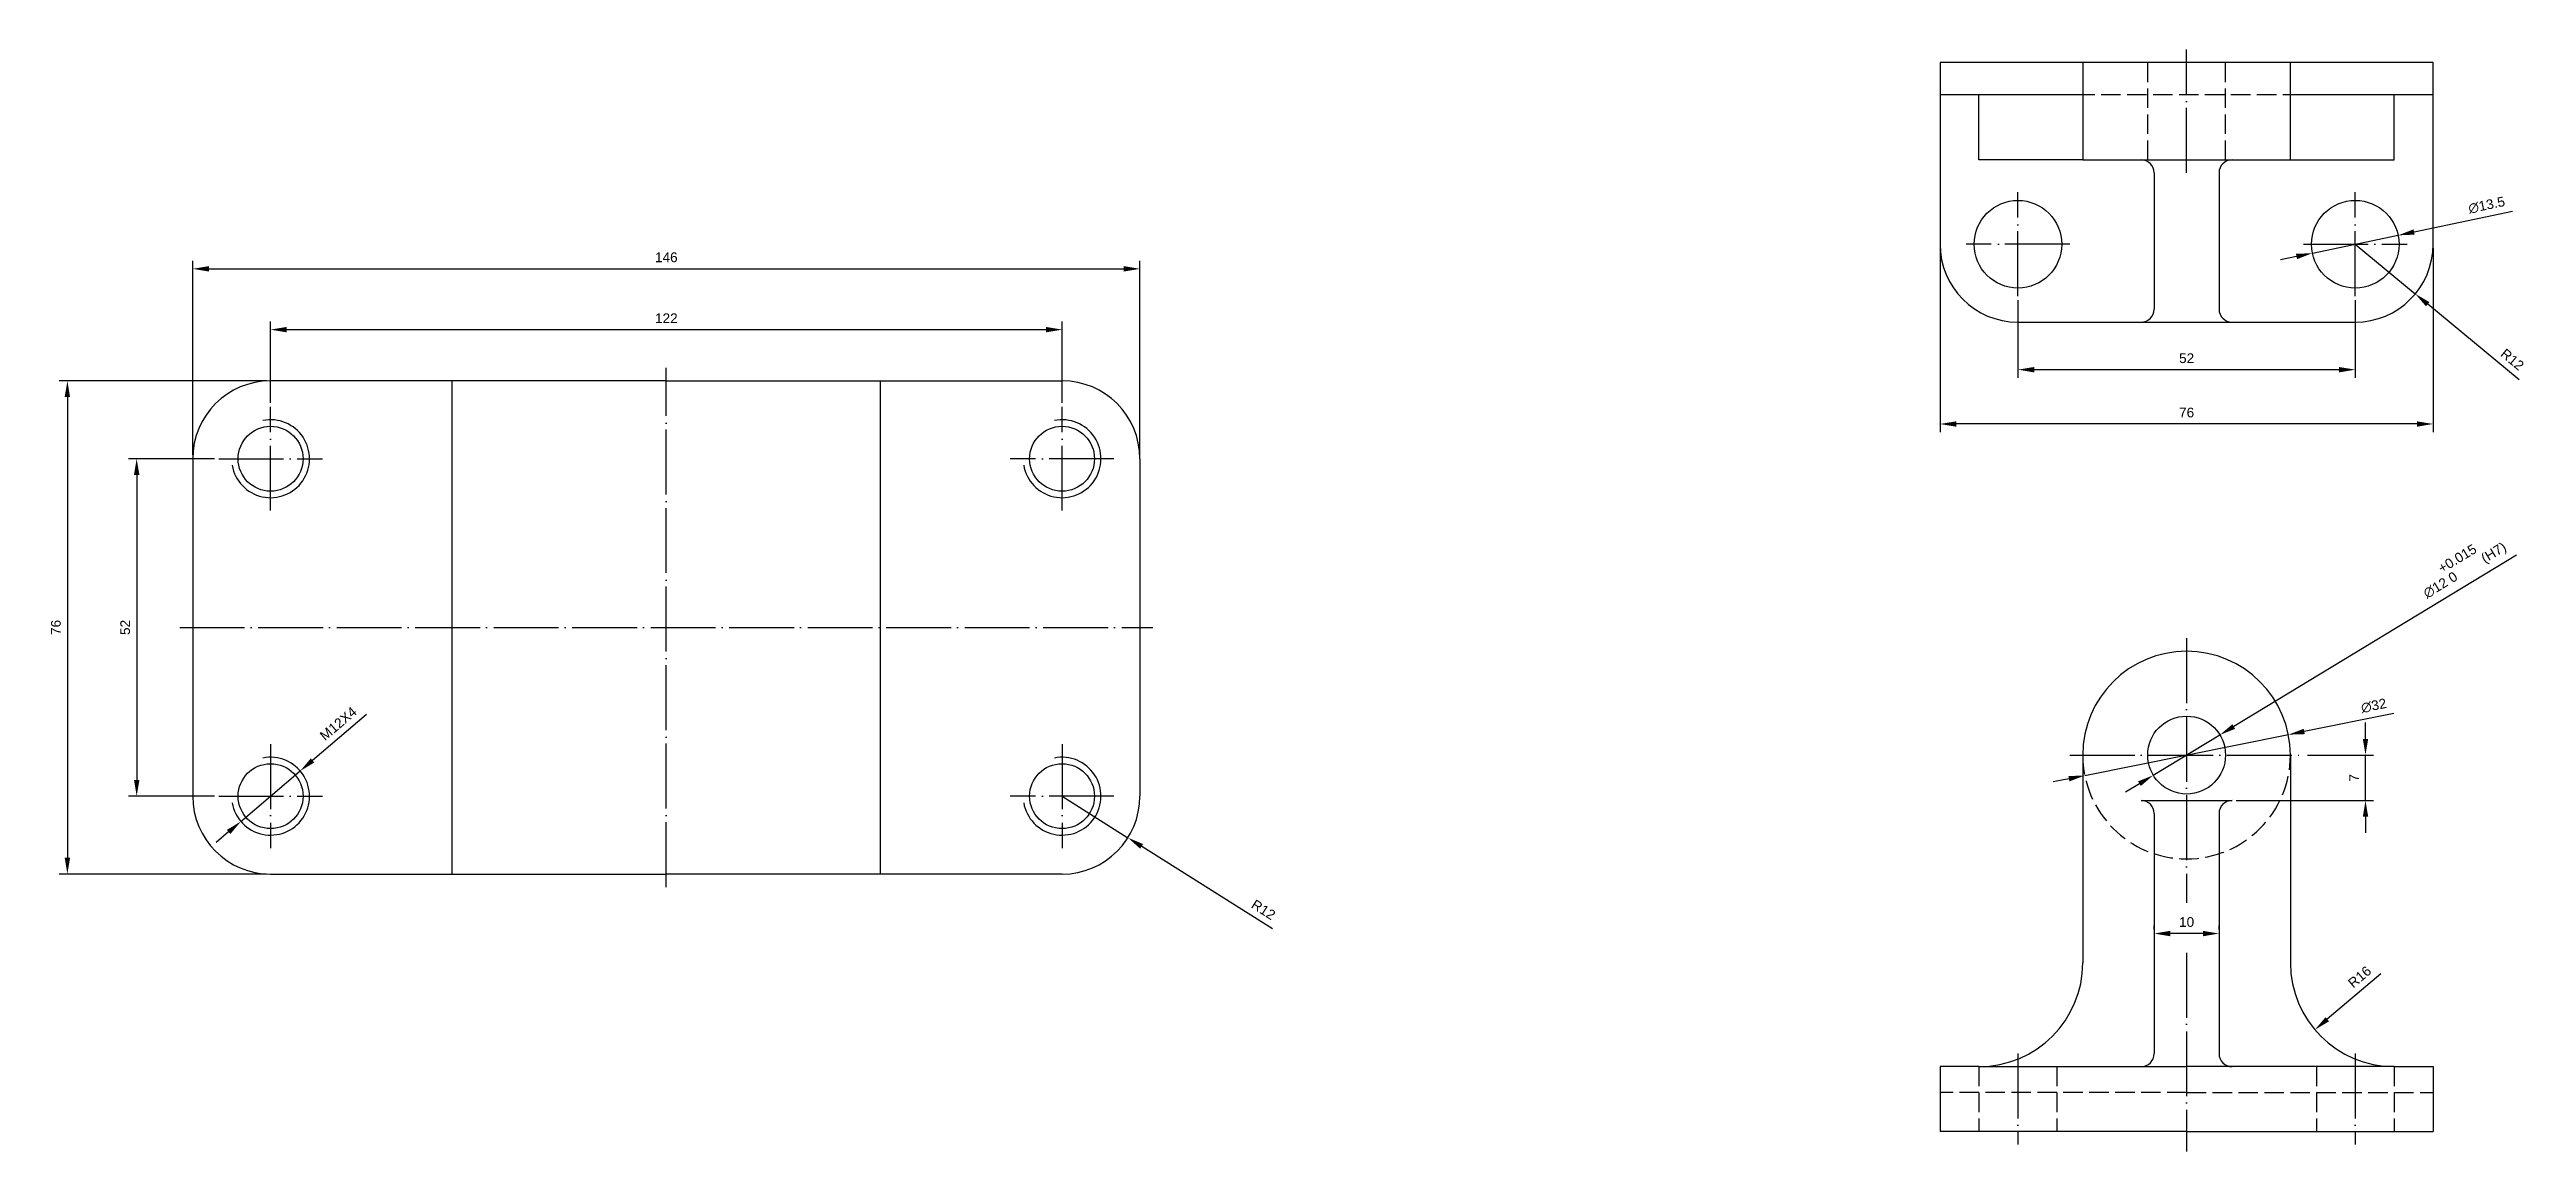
# Model space of a CAD drawing. Header units: millimetres. Extents: x -1183 to 2431, y -404 to 1213.
# Drawn here: x 1082.9 to 1464.7, y 1043 to 1212.8 of the extents above; entities that cross this region are included whole.
import ezdxf

# ---------------------------------------------------------------- set-up
doc = ezdxf.new("R2010")
doc.units = ezdxf.units.MM
doc.linetypes.add('c10', pattern=[12, 10, -1, 0, -1])
doc.linetypes.add('hit', pattern=[4, 3, -1])
for name, color, linetype in [('c10', 1, 'c10'), ('hid', 2, 'hit'), ('細實線', 4, 'Continuous')]:
    doc.layers.add(name, color=color, linetype=linetype)
doc.styles.add('可註解', font='arial.ttf')
doc.dimstyles.new('ISO-25', dxfattribs={"dimtxt": 1.5, "dimasz": 2.5, "dimexe": 1.25, "dimexo": 0.625, "dimgap": 1, "dimtad": 1, "dimdec": 3, "dimdsep": 46, "dimtxsty": '可註解', "dimcen": 2.5, "dimclrd": 3, "dimclre": 3, "dimclrt": 3, "dimadec": 1, "dimazin": 0, "dimtfac": 1, "dimtdec": 3, "dimtmove": 0, "dimatfit": 3, "dimfxl": 1, "dimtfill": 1, "dimtfillclr": 256, "dimarcsym": 0})

# ---------------------------------------------------------------- blocks, each defined once
blk = doc.blocks.new('*D2')
at = {"color": 3, "lineweight": -2, "transparency": 16777216}
for p, q in [((1407.35, 1077.16), (1407.35, 1077.79)), ((1417.35, 1077.16), (1417.35, 1077.79)), ((1414.85, 1076.54), (1409.85, 1076.54))]:
    blk.add_line(p, q, dxfattribs=at)
at = {"color": 3, "transparency": 16777216}
for points in [[(1409.85, 1076.96), (1409.85, 1076.12), (1407.35, 1076.54)], [(1414.85, 1076.96), (1414.85, 1076.12), (1417.35, 1076.54)]]:
    blk.add_solid(points, dxfattribs=at)
at = {"color": 3, "transparency": 16777216, "insert": (1412.35, 1078.31), "char_height": 1.5, "attachment_point": 5, "style": '可註解', "bg_fill": 3, "box_fill_scale": 1.1, "bg_fill_color": 256, "bg_fill_true_color": 13158600, "bg_fill_transparency": 0}
blk.add_mtext('10', dxfattribs=at)
blk = doc.blocks.new('*D3')
at = {"color": 3, "lineweight": -2, "transparency": 16777216}
for p, q in [((1463.2, 1134.86), (1419.61, 1108.45)), ((1407.21, 1100.93), (1417.48, 1107.15)), ((1405.08, 1099.63), (1402.94, 1098.34))]:
    blk.add_line(p, q, dxfattribs=at)
at = {"color": 3, "transparency": 16777216}
for points in [[(1419.4, 1108.8), (1419.83, 1108.09), (1417.48, 1107.15)], [(1404.86, 1099.99), (1405.29, 1099.28), (1407.21, 1100.93)]]:
    blk.add_solid(points, dxfattribs=at)
at = {"color": 3, "transparency": 16777216, "insert": (1454.78, 1133.27), "char_height": 1.5, "attachment_point": 5, "rotation": 31.2177, "style": '可註解', "bg_fill": 3, "box_fill_scale": 1.1, "bg_fill_color": 256, "bg_fill_true_color": 13158600, "bg_fill_transparency": 0}
blk.add_mtext('∅12\\S+0.015^  0;(H7)', dxfattribs=at)
blk = doc.blocks.new('*D4')
at = {"color": 3, "lineweight": -2, "transparency": 16777216}
for p, q in [((1439.92, 1106.54), (1439.92, 1109.04)), ((1430.97, 1104.04), (1441.17, 1104.04)), ((1439.92, 1097.04), (1439.92, 1104.04)), ((1419.97, 1097.04), (1441.17, 1097.04)), ((1439.92, 1094.54), (1439.92, 1092.04))]:
    blk.add_line(p, q, dxfattribs=at)
at = {"color": 3, "transparency": 16777216}
for points in [[(1439.51, 1106.54), (1440.34, 1106.54), (1439.92, 1104.04)], [(1439.51, 1094.54), (1440.34, 1094.54), (1439.92, 1097.04)]]:
    blk.add_solid(points, dxfattribs=at)
at = {"color": 3, "transparency": 16777216, "insert": (1438.17, 1100.54), "char_height": 1.5, "attachment_point": 5, "rotation": 90, "style": '可註解', "bg_fill": 3, "box_fill_scale": 1.1, "bg_fill_color": 256, "bg_fill_true_color": 13158600, "bg_fill_transparency": 0}
blk.add_mtext('7', dxfattribs=at)
blk = doc.blocks.new('*D5')
at = {"color": 3, "lineweight": -2, "transparency": 16777216}
for p, q in [((1462.56, 1187.8), (1447.4, 1184.64)), ((1431.74, 1181.38), (1444.95, 1184.13)), ((1429.29, 1180.87), (1426.84, 1180.36))]:
    blk.add_line(p, q, dxfattribs=at)
at = {"color": 3, "transparency": 16777216}
for points in [[(1447.32, 1185.05), (1447.49, 1184.24), (1444.95, 1184.13)], [(1429.2, 1181.28), (1429.37, 1180.46), (1431.74, 1181.38)]]:
    blk.add_solid(points, dxfattribs=at)
at = {"color": 3, "transparency": 16777216, "insert": (1458.6, 1188.78), "char_height": 1.5, "attachment_point": 5, "rotation": 11.7715, "style": '可註解', "bg_fill": 3, "box_fill_scale": 1.1, "bg_fill_color": 256, "bg_fill_true_color": 13158600, "bg_fill_transparency": 0}
blk.add_mtext('∅13.5', dxfattribs=at)
blk = doc.blocks.new('*D6')
at = {"color": 3, "lineweight": -2, "transparency": 16777216}
for p, q in [((1117.01, 1158.33), (1117.01, 1170.85)), ((1119.51, 1169.6), (1236.51, 1169.6)), ((1239.01, 1158.33), (1239.01, 1170.85))]:
    blk.add_line(p, q, dxfattribs=at)
at = {"color": 3, "transparency": 16777216}
for points in [[(1119.51, 1170.02), (1119.51, 1169.18), (1117.01, 1169.6)], [(1236.51, 1170.02), (1236.51, 1169.18), (1239.01, 1169.6)]]:
    blk.add_solid(points, dxfattribs=at)
at = {"color": 3, "transparency": 16777216, "insert": (1178.01, 1171.35), "char_height": 1.5, "attachment_point": 5, "style": '可註解', "bg_fill": 3, "box_fill_scale": 1.1, "bg_fill_color": 256, "bg_fill_true_color": 13158600, "bg_fill_transparency": 0}
blk.add_mtext('122', dxfattribs=at)
blk = doc.blocks.new('*D7')
at = {"color": 3, "lineweight": -2, "transparency": 16777216}
for p, q in [((1105.01, 1150.33), (1105.01, 1180.22)), ((1251.01, 1150.33), (1251.01, 1180.22)), ((1107.51, 1178.97), (1248.51, 1178.97))]:
    blk.add_line(p, q, dxfattribs=at)
at = {"color": 3, "transparency": 16777216}
for points in [[(1107.51, 1179.39), (1107.51, 1178.55), (1105.01, 1178.97)], [(1248.51, 1179.39), (1248.51, 1178.55), (1251.01, 1178.97)]]:
    blk.add_solid(points, dxfattribs=at)
at = {"color": 3, "transparency": 16777216, "insert": (1178.01, 1180.73), "char_height": 1.5, "attachment_point": 5, "style": '可註解', "bg_fill": 3, "box_fill_scale": 1.1, "bg_fill_color": 256, "bg_fill_true_color": 13158600, "bg_fill_transparency": 0}
blk.add_mtext('146', dxfattribs=at)
blk = doc.blocks.new('*D9')
at = {"color": 3, "lineweight": -2, "transparency": 16777216}
for p, q in [((1108.38, 1149.71), (1095.12, 1149.71)), ((1096.37, 1147.21), (1096.37, 1100.21)), ((1108.38, 1097.71), (1095.12, 1097.71))]:
    blk.add_line(p, q, dxfattribs=at)
at = {"color": 3, "transparency": 16777216}
for points in [[(1095.95, 1147.21), (1096.79, 1147.21), (1096.37, 1149.71)], [(1095.95, 1100.21), (1096.79, 1100.21), (1096.37, 1097.71)]]:
    blk.add_solid(points, dxfattribs=at)
at = {"color": 3, "transparency": 16777216, "insert": (1094.6, 1123.71), "char_height": 1.5, "attachment_point": 5, "rotation": 90, "style": '可註解', "bg_fill": 3, "box_fill_scale": 1.1, "bg_fill_color": 256, "bg_fill_true_color": 13158600, "bg_fill_transparency": 0}
blk.add_mtext('52', dxfattribs=at)
blk = doc.blocks.new('*D10')
at = {"color": 3, "lineweight": -2, "transparency": 16777216}
for p, q in [((1116.38, 1161.71), (1084.44, 1161.71)), ((1085.69, 1159.21), (1085.69, 1088.21)), ((1116.38, 1085.71), (1084.44, 1085.71))]:
    blk.add_line(p, q, dxfattribs=at)
at = {"color": 3, "transparency": 16777216}
for points in [[(1085.27, 1159.21), (1086.1, 1159.21), (1085.69, 1161.71)], [(1085.27, 1088.21), (1086.1, 1088.21), (1085.69, 1085.71)]]:
    blk.add_solid(points, dxfattribs=at)
at = {"color": 3, "transparency": 16777216, "insert": (1083.92, 1123.71), "char_height": 1.5, "attachment_point": 5, "rotation": 90, "style": '可註解', "bg_fill": 3, "box_fill_scale": 1.1, "bg_fill_color": 256, "bg_fill_true_color": 13158600, "bg_fill_transparency": 0}
blk.add_mtext('76', dxfattribs=at)
blk = doc.blocks.new('*D11')
at = {"color": 3, "lineweight": -2, "transparency": 16777216}
for p, q in [((1131.77, 1110.27), (1123.48, 1103.22)), ((1112.44, 1093.82), (1121.58, 1101.6)), ((1110.54, 1092.2), (1108.63, 1090.57))]:
    blk.add_line(p, q, dxfattribs=at)
at = {"color": 3, "transparency": 16777216}
for points in [[(1123.21, 1103.53), (1123.75, 1102.9), (1121.58, 1101.6)], [(1110.27, 1092.51), (1110.81, 1091.88), (1112.44, 1093.82)]]:
    blk.add_solid(points, dxfattribs=at)
at = {"color": 3, "transparency": 16777216, "insert": (1127.44, 1108.89), "char_height": 1.5, "attachment_point": 5, "rotation": 40.4161, "style": '可註解', "bg_fill": 3, "box_fill_scale": 1.1, "bg_fill_color": 256, "bg_fill_true_color": 13158600, "bg_fill_transparency": 0}
blk.add_mtext('M12X4', dxfattribs=at)
blk = doc.blocks.new('*D16')
at = {"color": 3, "lineweight": -2, "transparency": 16777216}
for p, q in [((1386.35, 1174.13), (1386.35, 1162.18)), ((1438.35, 1174.13), (1438.35, 1162.18)), ((1435.85, 1163.43), (1388.85, 1163.43))]:
    blk.add_line(p, q, dxfattribs=at)
at = {"color": 3, "transparency": 16777216}
for points in [[(1388.85, 1163.84), (1388.85, 1163.01), (1386.35, 1163.43)], [(1435.85, 1163.84), (1435.85, 1163.01), (1438.35, 1163.43)]]:
    blk.add_solid(points, dxfattribs=at)
at = {"color": 3, "transparency": 16777216, "insert": (1412.35, 1165.19), "char_height": 1.5, "attachment_point": 5, "style": '可註解', "bg_fill": 3, "box_fill_scale": 1.1, "bg_fill_color": 256, "bg_fill_true_color": 13158600, "bg_fill_transparency": 0}
blk.add_mtext('52', dxfattribs=at)
blk = doc.blocks.new('*D17')
at = {"color": 3, "lineweight": -2, "transparency": 16777216}
for p, q in [((1374.35, 1182.13), (1374.35, 1153.81)), ((1450.35, 1182.13), (1450.35, 1153.81)), ((1447.85, 1155.06), (1376.85, 1155.06))]:
    blk.add_line(p, q, dxfattribs=at)
at = {"color": 3, "transparency": 16777216}
for points in [[(1376.85, 1155.47), (1376.85, 1154.64), (1374.35, 1155.06)], [(1447.85, 1155.47), (1447.85, 1154.64), (1450.35, 1155.06)]]:
    blk.add_solid(points, dxfattribs=at)
at = {"color": 3, "transparency": 16777216, "insert": (1412.35, 1156.82), "char_height": 1.5, "attachment_point": 5, "style": '可註解', "bg_fill": 3, "box_fill_scale": 1.1, "bg_fill_color": 256, "bg_fill_true_color": 13158600, "bg_fill_transparency": 0}
blk.add_mtext('76', dxfattribs=at)
blk = doc.blocks.new('*D21')
at = {"color": 3, "lineweight": -2, "transparency": 16777216}
for p, q in [((1438.35, 1182.76), (1447.59, 1175.11)), ((1463.59, 1161.88), (1449.52, 1173.51))]:
    blk.add_line(p, q, dxfattribs=at)
at = {"color": 3, "transparency": 16777216}
blk.add_solid([(1449.78, 1173.84), (1449.25, 1173.19), (1447.59, 1175.11)], dxfattribs=at)
at = {"color": 3, "transparency": 16777216, "insert": (1462.56, 1165), "char_height": 1.5, "attachment_point": 5, "rotation": 320.4051, "style": '可註解', "bg_fill": 3, "box_fill_scale": 1.1, "bg_fill_color": 256, "bg_fill_true_color": 13158600, "bg_fill_transparency": 0}
blk.add_mtext('R12', dxfattribs=at)
blk = doc.blocks.new('*D22')
at = {"color": 3, "lineweight": -2, "transparency": 16777216}
for p, q in [((1444.28, 1110.45), (1430.48, 1107.68)), ((1396.66, 1100.89), (1428.03, 1107.19)), ((1394.21, 1100.4), (1391.76, 1099.9))]:
    blk.add_line(p, q, dxfattribs=at)
at = {"color": 3, "transparency": 16777216}
for points in [[(1430.4, 1108.09), (1430.57, 1107.27), (1428.03, 1107.19)], [(1394.13, 1100.81), (1394.29, 1099.99), (1396.66, 1100.89)]]:
    blk.add_solid(points, dxfattribs=at)
at = {"color": 3, "transparency": 16777216, "insert": (1441.2, 1111.64), "char_height": 1.5, "attachment_point": 5, "rotation": 11.3563, "style": '可註解', "bg_fill": 3, "box_fill_scale": 1.1, "bg_fill_color": 256, "bg_fill_true_color": 13158600, "bg_fill_transparency": 0}
blk.add_mtext('∅32', dxfattribs=at)
blk = doc.blocks.new('*D24')
at = {"color": 3, "lineweight": -2, "transparency": 16777216}
blk.add_line((1442.3, 1070.31), (1434.03, 1063.33), dxfattribs=at)
at = {"color": 3, "transparency": 16777216}
blk.add_solid([(1433.76, 1063.65), (1434.3, 1063.01), (1432.12, 1061.72)], dxfattribs=at)
at = {"color": 3, "transparency": 16777216, "insert": (1439.02, 1069.86), "char_height": 1.5, "attachment_point": 5, "rotation": 40.1829, "style": '可註解', "bg_fill": 3, "box_fill_scale": 1.1, "bg_fill_color": 256, "bg_fill_true_color": 13158600, "bg_fill_transparency": 0}
blk.add_mtext('R16', dxfattribs=at)
blk = doc.blocks.new('*D32')
at = {"layer": '細實線', "color": 3, "lineweight": -2, "transparency": 16777216}
for p, q in [((1239.01, 1097.71), (1249.16, 1091.31)), ((1271.47, 1077.25), (1251.28, 1089.98))]:
    blk.add_line(p, q, dxfattribs=at)
at = {"layer": '細實線', "color": 3, "transparency": 16777216}
blk.add_solid([(1251.5, 1090.33), (1251.05, 1089.62), (1249.16, 1091.31)], dxfattribs=at)
at = {"layer": '細實線', "color": 3, "transparency": 16777216, "insert": (1270.05, 1080.22), "char_height": 1.5, "attachment_point": 5, "rotation": 327.788, "style": '可註解', "bg_fill": 3, "box_fill_scale": 1.1, "bg_fill_color": 256, "bg_fill_true_color": 13158600, "bg_fill_transparency": 0}
blk.add_mtext('R12', dxfattribs=at)

msp = doc.modelspace()

# ---------------------------------------------------------------- linework, layer by layer
for p, q in [((1396.3453, 1210.7566), (1374.3453, 1210.7566)), ((1374.3453, 1210.7566), (1374.3453, 1182.7566)), ((1430.3453, 1210.7566), (1396.3453, 1210.7566)), ((1396.3453, 1210.7566), (1396.3453, 1195.7566)), ((1428.3453, 1195.7566), (1428.3453, 1210.7566)), ((1450.3453, 1210.7566), (1430.3453, 1210.7566)), ((1450.3453, 1182.7566), (1450.3453, 1210.7566)), ((1396.3453, 1205.7566), (1374.3453, 1205.7566)), ((1380.3453, 1195.7566), (1380.3453, 1205.7566)), ((1450.3453, 1205.7566), (1428.3453, 1205.7566)), ((1444.3453, 1195.7566), (1444.3453, 1205.7566)), ((1396.3453, 1195.7566), (1380.3453, 1195.7566)), ((1396.3453, 1195.7566), (1428.3453, 1195.7566)), ((1428.3453, 1195.7566), (1444.3453, 1195.7566)), ((1407.3453, 1193.7566), (1407.3453, 1172.7566)), ((1417.3453, 1193.7566), (1417.3453, 1172.7566)), ((1386.3453, 1170.7566), (1438.3453, 1170.7566)), ((1178.0085, 1161.7062), (1117.0085, 1161.7062)), ((1145.0085, 1085.7062), (1145.0085, 1161.7062)), ((1178.0085, 1161.7062), (1239.0085, 1161.7062)), ((1211.0085, 1085.7062), (1211.0085, 1161.7062)), ((1105.0085, 1149.7062), (1105.0085, 1097.7062)), ((1251.0085, 1149.7062), (1251.0085, 1097.7062)), ((1396.3453, 1104.0396), (1396.3453, 1072.0396)), ((1428.3453, 1104.0396), (1428.3453, 1072.0396)), ((1407.3453, 1095.0396), (1407.3453, 1058.0396)), ((1417.3453, 1095.0396), (1417.3453, 1058.0396)), ((1117.0085, 1085.7062), (1178.0085, 1085.7062)), ((1239.0085, 1085.7062), (1178.0085, 1085.7062)), ((1380.3453, 1056.0396), (1374.3453, 1056.0396)), ((1374.3453, 1056.0396), (1374.3453, 1046.0396)), ((1380.3453, 1056.0396), (1412.3453, 1056.0396)), ((1444.3453, 1056.0396), (1412.3453, 1056.0396)), ((1444.3453, 1056.0396), (1450.3453, 1056.0396)), ((1450.3453, 1056.0396), (1450.3453, 1046.0396)), ((1412.3453, 1046.0396), (1374.3453, 1046.0396)), ((1412.3453, 1046.0396), (1450.3453, 1046.0396))]:
    msp.add_line(p, q)
for centre, radius in [((1386.3453, 1182.7566), 6.75), ((1438.3453, 1182.7566), 6.75), ((1117.0085, 1149.7062), 5), ((1239.0085, 1149.7062), 5), ((1412.3453, 1104.0396), 6), ((1117.0085, 1097.7062), 5), ((1239.0085, 1097.7062), 5)]:
    msp.add_circle(centre, radius)
for centre, radius, start, end in [((1405.3453, 1193.7566), 2, 0, 90), ((1419.3453, 1193.7566), 2, 90, 180), ((1386.3453, 1182.7566), 12, 180, 270), ((1438.3453, 1182.7566), 12, 270, 0), ((1405.3453, 1172.7566), 2, 270, 0), ((1419.3453, 1172.7566), 2, 180, 270), ((1117.0085, 1149.7062), 12, 90, 180), ((1239.0085, 1149.7062), 12, 0, 90), ((1412.3453, 1104.0396), 16, 0, 180), ((1117.0085, 1097.7062), 12, 180, 270), ((1239.0085, 1097.7062), 12, 270, 0), ((1405.3453, 1095.0396), 2, 0, 90), ((1419.3453, 1095.0396), 2, 90, 180), ((1380.3453, 1072.0396), 16, 270, 0), ((1444.3453, 1072.0396), 16, 180, 270), ((1405.3453, 1058.0396), 2, 270, 0), ((1419.3453, 1058.0396), 2, 180, 270)]:
    msp.add_arc(centre, radius, start, end)
at = {"layer": 'c10'}
for p, q in [((1412.3453, 1193.7566), (1412.3453, 1212.7566)), ((1386.3453, 1174.7566), (1386.3453, 1190.7566)), ((1438.3453, 1174.7566), (1438.3453, 1190.7566)), ((1394.3453, 1182.7566), (1378.3453, 1182.7566)), ((1430.3453, 1182.7566), (1446.3453, 1182.7566)), ((1117.0085, 1141.7062), (1117.0085, 1157.7062)), ((1239.0085, 1141.7062), (1239.0085, 1157.7062)), ((1109.0085, 1149.7062), (1125.0085, 1149.7062)), ((1247.0085, 1149.7062), (1231.0085, 1149.7062)), ((1412.3453, 1122.0396), (1412.3453, 1081.2874)), ((1117.0085, 1105.7062), (1117.0085, 1089.7062)), ((1239.0085, 1105.7062), (1239.0085, 1089.7062)), ((1394.3453, 1104.0396), (1430.3453, 1104.0396)), ((1109.0085, 1097.7062), (1125.0085, 1097.7062)), ((1247.0085, 1097.7062), (1231.0085, 1097.7062)), ((1412.3453, 1073.5668), (1412.3453, 1042.9653)), ((1386.3453, 1058.0396), (1386.3453, 1044.0396)), ((1438.3453, 1058.0396), (1438.3453, 1044.0396))]:
    msp.add_line(p, q, dxfattribs=at)
at = {"layer": 'hid'}
for p, q in [((1406.3453, 1195.7566), (1406.3453, 1210.7566)), ((1418.3453, 1195.7566), (1418.3453, 1210.7566)), ((1430.1779, 1205.7566), (1396.3453, 1205.7566)), ((1380.3453, 1056.0396), (1380.3453, 1046.0396)), ((1392.3453, 1056.0396), (1392.3453, 1046.0396)), ((1432.3453, 1056.0396), (1432.3453, 1046.0396)), ((1444.3453, 1056.0396), (1444.3453, 1046.0396)), ((1412.3453, 1052.0396), (1374.3453, 1052.0396)), ((1412.3453, 1052.0396), (1450.3453, 1052.0396))]:
    msp.add_line(p, q, dxfattribs=at)
msp.add_arc((1412.3453, 1104.0396), 16, 180, 0, dxfattribs=at)
at = {"layer": '細實線'}
for centre in [(1117.0085, 1149.7062), (1239.0085, 1149.7062), (1117.0085, 1097.7062), (1239.0085, 1097.7062)]:
    msp.add_arc(centre, 6, 189.748734, 101.335803, dxfattribs=at)

# ---------------------------------------------------------------- next in the draw order: dimensions: what is measured, and where the dimension line sits
dim = msp.add_diameter_dim_2p(p1=(1431.7372, 1181.3795), p2=(1444.9533, 1184.1337), dimstyle='ISO-25', override={"dimdsep": 46})
dim.commit()
dim.dimension.update_dxf_attribs({"geometry": '*D5', "text_midpoint": (1458.9568, 1187.0519), "dimtype": 163})
for base, p1, p2, picture, middle in [((1239.0085, 1169.6016), (1117.0085, 1157.7062), (1239.0085, 1157.7062), '*D6', (1178.0085, 1171.3546)), ((1386.3453, 1163.427), (1438.3453, 1174.7566), (1386.3453, 1174.7566), '*D16', (1412.3453, 1165.1929)), ((1407.3453, 1076.5396), (1417.3453, 1076.5396), (1407.3453, 1076.5396), '*D2', (1412.3453, 1078.3055))]:
    dim = msp.add_linear_dim(base=base, p1=p1, p2=p2, dimstyle='ISO-25')
    dim.commit()
    dim.dimension.update_dxf_attribs({"geometry": picture, "text_midpoint": middle})
dim = msp.add_diameter_dim_2p(p1=(1407.214, 1100.9298), p2=(1417.4765, 1107.1493), text='<>(H7)', dimstyle='ISO-25', override={"dimdsep": 46, "dimtol": 1, "dimtp": 0.015, "dimtdec": 3})
dim.commit()
dim.dimension.update_dxf_attribs({"geometry": '*D3', "text_midpoint": (1456.3342, 1130.6989), "dimtype": 163})
dim = msp.add_radius_dim(center=(1444.3453, 1072.0396), mpoint=(1432.1214, 1061.7159), dimstyle='ISO-25')
dim.commit()
dim.dimension.update_dxf_attribs({"geometry": '*D24', "text_midpoint": (1440.1625, 1068.5071), "dimtype": 164})
dim = msp.add_radius_dim(center=(1239.0085, 1097.7062), mpoint=(1249.1615, 1091.3095), dimstyle='ISO-25', dxfattribs=at)
dim.commit()
dim.dimension.update_dxf_attribs({"geometry": '*D32', "text_midpoint": (1269.118, 1078.7364), "dimtype": 164})

# ---------------------------------------------------------------- next in the draw order: dimensions: what is measured, and where the dimension line sits
for base, p1, p2, picture, middle in [((1251.0085, 1178.9687), (1105.0085, 1149.7062), (1251.0085, 1149.7062), '*D7', (1178.0085, 1180.7345)), ((1374.3453, 1155.0552), (1450.3453, 1182.7566), (1374.3453, 1182.7566), '*D17', (1412.3453, 1156.8211))]:
    dim = msp.add_linear_dim(base=base, p1=p1, p2=p2, dimstyle='ISO-25')
    dim.commit()
    dim.dimension.update_dxf_attribs({"geometry": picture, "text_midpoint": middle})
dim = msp.add_linear_dim(base=(1439.9242, 1104.0396), p1=(1419.3453, 1097.0396), p2=(1430.3453, 1104.0396), angle=90, dimstyle='ISO-25')
dim.commit()
dim.dimension.update_dxf_attribs({"geometry": '*D4', "text_midpoint": (1438.1742, 1100.5396)})

# ---------------------------------------------------------------- next in the draw order: linework, layer by layer
msp.add_line((1405.3453, 1097.0396), (1419.3453, 1097.0396))
at = {"layer": 'c10'}
msp.add_line((1178.0085, 1083.7062), (1178.0085, 1163.7062), dxfattribs=at)

# ---------------------------------------------------------------- next in the draw order: dimensions: what is measured, and where the dimension line sits
dim = msp.add_radius_dim(center=(1438.3453, 1182.7566), mpoint=(1447.5921, 1175.1083), dimstyle='ISO-25')
dim.commit()
dim.dimension.update_dxf_attribs({"geometry": '*D21', "text_midpoint": (1461.4454, 1163.6499), "dimtype": 164})
dim = msp.add_linear_dim(base=(1096.3697, 1097.7062), p1=(1109.0085, 1149.7062), p2=(1109.0085, 1097.7062), angle=90, dimstyle='ISO-25')
dim.commit()
dim.dimension.update_dxf_attribs({"geometry": '*D9', "text_midpoint": (1094.6039, 1123.7062)})
dim = msp.add_diameter_dim_2p(p1=(1396.6585, 1100.8891), p2=(1428.032, 1107.1901), dimstyle='ISO-25')
dim.commit()
dim.dimension.update_dxf_attribs({"geometry": '*D22', "text_midpoint": (1441.5431, 1109.9037), "dimtype": 163})

# ---------------------------------------------------------------- next in the draw order: dimensions: what is measured, and where the dimension line sits
dim = msp.add_linear_dim(base=(1085.687, 1085.7062), p1=(1117.0085, 1161.7062), p2=(1117.0085, 1085.7062), angle=90, dimstyle='ISO-25')
dim.commit()
dim.dimension.update_dxf_attribs({"geometry": '*D10', "text_midpoint": (1083.9211, 1123.7062)})

# ---------------------------------------------------------------- next in the draw order: linework, layer by layer
msp.add_line((1103.0085, 1123.7062), (1253.0085, 1123.7062), dxfattribs=at)

# ---------------------------------------------------------------- next in the draw order: dimensions: what is measured, and where the dimension line sits
dim = msp.add_diameter_dim_2p(p1=(1112.4403, 1093.8162), p2=(1121.5766, 1101.5962), text='M12X4', dimstyle='ISO-25')
dim.commit()
dim.dimension.update_dxf_attribs({"geometry": '*D11', "text_midpoint": (1127.4379, 1108.89)})

doc.saveas('drawing.dxf')
